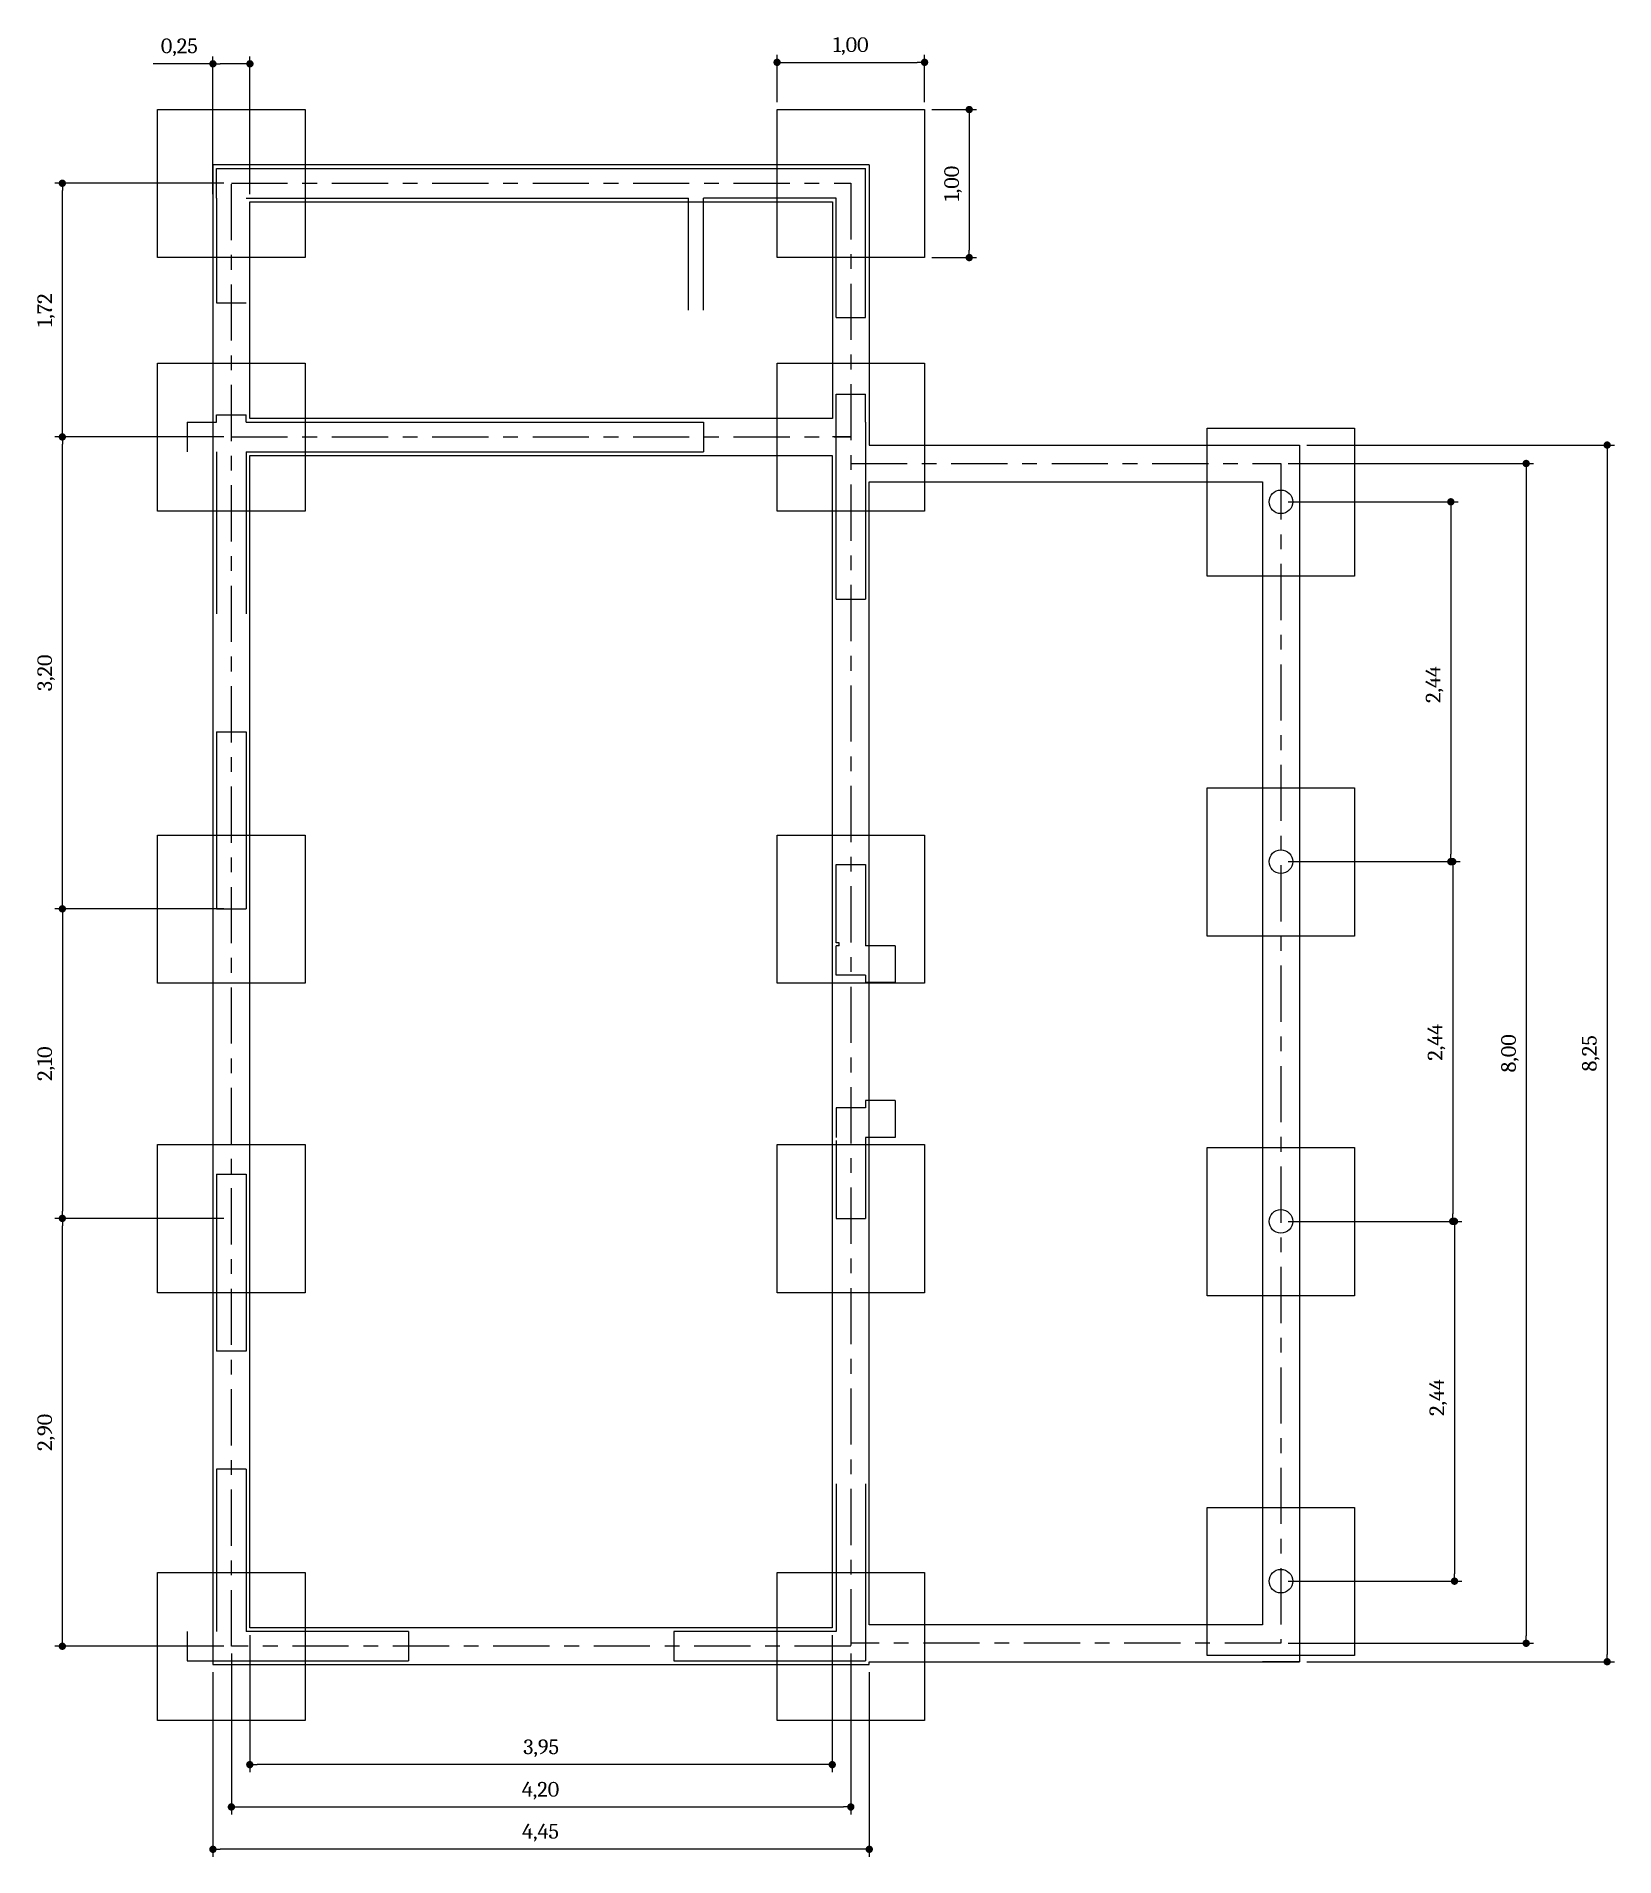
# Model space of a CAD drawing. Header units: millimetres. Extents: x 0 to 6982707, y 6395274 to 12792127.
# Drawn here: x 3491490.12 to 3491500.82, y 6396010.25 to 6396022.59 of the extents above; entities that cross this region are included whole.
import ezdxf

# ---------------------------------------------------------------- set-up
doc = ezdxf.new("R2010")
doc.units = ezdxf.units.MM
doc.header["$LTSCALE"] = 0.01
doc.linetypes.add('CENTER', pattern=[50.8, 31.75, -6.35, 6.35, -6.35])
doc.layers.add('loteo', color=4, linetype='Continuous')
doc.layers.add('mamposteria', color=3, linetype='Continuous')
doc.styles.get("Standard").update_dxf_attribs({"font": 'Cambria.ttf'})
doc.dimstyles.new('150', dxfattribs={"dimtxt": 0.1, "dimasz": 0.05, "dimexe": 0.05, "dimexo": 0.05, "dimgap": 0.05, "dimtad": 1, "dimzin": 1, "dimtxsty": 'Standard', "dimblk": 'DOT', "dimcen": 0.05, "dimaunit": 1, "dimadec": 4, "dimazin": 0, "dimtfac": 1, "dimtmove": 0, "dimatfit": 3, "dimldrblk": 'DOT', "dimfxl": 1, "dimarcsym": 0})

msp = doc.modelspace()

# ---------------------------------------------------------------- blocks, each defined once
blk = doc.blocks.new('_Dot')
at = {"color": 0, "linetype": 'ByBlock', "lineweight": -2}
blk.add_line((-0.5, 0), (-1, 0), dxfattribs=at)
at = {"color": 0, "linetype": 'ByBlock', "const_width": 0.5}
blk.add_lwpolyline([(-0.25, 0, 1), (0.25, 0, 1)], format="xyb", close=True, dxfattribs=at)
blk = doc.blocks.new('*D68')
at = {"layer": 'Defpoints', "color": 0, "linetype": 'Continuous', "ltscale": 1.2, "transparency": 16777216}
for p in [(3491498.561, 6396019.438), (3491498.561, 6396016.998), (3491499.713, 6396016.998)]:
    blk.add_point(p, dxfattribs=at)
at = {"layer": 'loteo', "color": 0, "linetype": 'Continuous', "lineweight": -2, "ltscale": 1.2, "transparency": 16777216}
for p, q in [((3491498.611, 6396019.438), (3491499.763, 6396019.438)), ((3491499.713, 6396019.388), (3491499.713, 6396017.048)), ((3491498.611, 6396016.998), (3491499.763, 6396016.998))]:
    blk.add_line(p, q, dxfattribs=at)
at = {"layer": 'loteo', "color": 0, "linetype": 'Continuous', "lineweight": -2, "ltscale": 1.2, "transparency": 16777216, "xscale": 0.05, "yscale": 0.05, "zscale": 0.05}
for p, rotation in [((3491499.713, 6396019.438), 90), ((3491499.713, 6396016.998), 270)]:
    blk.add_blockref('_Dot', p, dxfattribs=dict(at, rotation=rotation))
at = {"layer": 'loteo', "color": 0, "linetype": 'Continuous', "ltscale": 1.2, "transparency": 16777216, "insert": (3491499.603, 6396018.199), "char_height": 0.1, "attachment_point": 5, "rotation": 90}
blk.add_mtext('2,44', dxfattribs=at)
blk = doc.blocks.new('*D69')
at = {"layer": 'Defpoints', "color": 0, "linetype": 'Continuous', "ltscale": 1.2, "transparency": 16777216}
for p in [(3491498.561, 6396016.998), (3491498.561, 6396014.559), (3491499.726, 6396014.559)]:
    blk.add_point(p, dxfattribs=at)
at = {"layer": 'loteo', "color": 0, "linetype": 'Continuous', "lineweight": -2, "ltscale": 1.2, "transparency": 16777216}
for p, q in [((3491498.611, 6396016.998), (3491499.776, 6396016.998)), ((3491499.726, 6396016.948), (3491499.726, 6396014.609)), ((3491498.611, 6396014.559), (3491499.776, 6396014.559))]:
    blk.add_line(p, q, dxfattribs=at)
at = {"layer": 'loteo', "color": 0, "linetype": 'Continuous', "lineweight": -2, "ltscale": 1.2, "transparency": 16777216, "xscale": 0.05, "yscale": 0.05, "zscale": 0.05}
for p, rotation in [((3491499.726, 6396016.998), 90), ((3491499.726, 6396014.559), 270)]:
    blk.add_blockref('_Dot', p, dxfattribs=dict(at, rotation=rotation))
at = {"layer": 'loteo', "color": 0, "linetype": 'Continuous', "ltscale": 1.2, "transparency": 16777216, "insert": (3491499.616, 6396015.773), "char_height": 0.1, "attachment_point": 5, "rotation": 90}
blk.add_mtext('2,44', dxfattribs=at)
blk = doc.blocks.new('*D70')
at = {"layer": 'Defpoints', "color": 0, "linetype": 'Continuous', "ltscale": 1.2, "transparency": 16777216}
for p in [(3491498.561, 6396014.559), (3491498.561, 6396012.119), (3491499.738, 6396012.119)]:
    blk.add_point(p, dxfattribs=at)
at = {"layer": 'loteo', "color": 0, "linetype": 'Continuous', "lineweight": -2, "ltscale": 1.2, "transparency": 16777216}
for p, q in [((3491498.611, 6396014.559), (3491499.788, 6396014.559)), ((3491499.738, 6396014.509), (3491499.738, 6396012.169)), ((3491498.611, 6396012.119), (3491499.788, 6396012.119))]:
    blk.add_line(p, q, dxfattribs=at)
at = {"layer": 'loteo', "color": 0, "linetype": 'Continuous', "lineweight": -2, "ltscale": 1.2, "transparency": 16777216, "xscale": 0.05, "yscale": 0.05, "zscale": 0.05}
for p, rotation in [((3491499.738, 6396014.559), 90), ((3491499.738, 6396012.119), 270)]:
    blk.add_blockref('_Dot', p, dxfattribs=dict(at, rotation=rotation))
at = {"layer": 'loteo', "color": 0, "linetype": 'Continuous', "ltscale": 1.2, "transparency": 16777216, "insert": (3491499.628, 6396013.364), "char_height": 0.1, "attachment_point": 5, "rotation": 90}
blk.add_mtext('2,44', dxfattribs=at)
blk = doc.blocks.new('*D71')
at = {"layer": 'Defpoints', "color": 0, "linetype": 'Continuous', "ltscale": 1.2, "transparency": 16777216}
for p in [(3491498.686, 6396019.823), (3491498.686, 6396011.573), (3491500.773, 6396011.573)]:
    blk.add_point(p, dxfattribs=at)
at = {"layer": 'loteo', "color": 0, "linetype": 'Continuous', "lineweight": -2, "ltscale": 1.2, "transparency": 16777216}
for p, q in [((3491498.736, 6396019.823), (3491500.823, 6396019.823)), ((3491500.773, 6396019.773), (3491500.773, 6396011.623)), ((3491498.736, 6396011.573), (3491500.823, 6396011.573))]:
    blk.add_line(p, q, dxfattribs=at)
at = {"layer": 'loteo', "color": 0, "linetype": 'Continuous', "lineweight": -2, "ltscale": 1.2, "transparency": 16777216, "xscale": 0.05, "yscale": 0.05, "zscale": 0.05}
for p, rotation in [((3491500.773, 6396019.823), 90), ((3491500.773, 6396011.573), 270)]:
    blk.add_blockref('_Dot', p, dxfattribs=dict(at, rotation=rotation))
at = {"layer": 'loteo', "color": 0, "linetype": 'Continuous', "ltscale": 1.2, "transparency": 16777216, "insert": (3491500.662, 6396015.698), "char_height": 0.1, "attachment_point": 5, "rotation": 90}
blk.add_mtext('8,25', dxfattribs=at)
blk = doc.blocks.new('*D72')
at = {"layer": 'Defpoints', "color": 0, "linetype": 'Continuous', "ltscale": 1.2, "transparency": 16777216}
for p in [(3491498.561, 6396019.698), (3491498.561, 6396011.698), (3491500.224, 6396011.698)]:
    blk.add_point(p, dxfattribs=at)
at = {"layer": 'loteo', "color": 0, "linetype": 'Continuous', "lineweight": -2, "ltscale": 1.2, "transparency": 16777216}
for p, q in [((3491498.611, 6396019.698), (3491500.274, 6396019.698)), ((3491500.224, 6396019.648), (3491500.224, 6396011.748)), ((3491498.611, 6396011.698), (3491500.274, 6396011.698))]:
    blk.add_line(p, q, dxfattribs=at)
at = {"layer": 'loteo', "color": 0, "linetype": 'Continuous', "lineweight": -2, "ltscale": 1.2, "transparency": 16777216, "xscale": 0.05, "yscale": 0.05, "zscale": 0.05}
for p, rotation in [((3491500.224, 6396019.698), 90), ((3491500.224, 6396011.698), 270)]:
    blk.add_blockref('_Dot', p, dxfattribs=dict(at, rotation=rotation))
at = {"layer": 'loteo', "color": 0, "linetype": 'Continuous', "ltscale": 1.2, "transparency": 16777216, "insert": (3491500.114, 6396015.698), "char_height": 0.1, "attachment_point": 5, "rotation": 90}
blk.add_mtext('8,00', dxfattribs=at)
blk = doc.blocks.new('*D73')
at = {"layer": 'Defpoints', "color": 0, "linetype": 'Continuous', "ltscale": 1.2, "transparency": 16777216}
for p in [(3491491.445, 6396011.678), (3491495.645, 6396011.678), (3491495.645, 6396010.588)]:
    blk.add_point(p, dxfattribs=at)
at = {"layer": 'loteo', "color": 0, "linetype": 'Continuous', "lineweight": -2, "ltscale": 1.2, "transparency": 16777216}
for p, q in [((3491491.445, 6396011.628), (3491491.445, 6396010.538)), ((3491495.645, 6396011.628), (3491495.645, 6396010.538)), ((3491491.495, 6396010.588), (3491495.595, 6396010.588))]:
    blk.add_line(p, q, dxfattribs=at)
at = {"layer": 'loteo', "color": 0, "linetype": 'Continuous', "lineweight": -2, "ltscale": 1.2, "transparency": 16777216, "xscale": 0.05, "yscale": 0.05, "zscale": 0.05, "rotation": 180}
blk.add_blockref('_Dot', (3491491.445, 6396010.588), dxfattribs=at)
at = {"layer": 'loteo', "color": 0, "linetype": 'Continuous', "lineweight": -2, "ltscale": 1.2, "transparency": 16777216, "xscale": 0.05, "yscale": 0.05, "zscale": 0.05}
blk.add_blockref('_Dot', (3491495.645, 6396010.588), dxfattribs=at)
at = {"layer": 'loteo', "color": 0, "linetype": 'Continuous', "ltscale": 1.2, "transparency": 16777216, "insert": (3491493.541, 6396010.698), "char_height": 0.1, "attachment_point": 5}
blk.add_mtext('4,20', dxfattribs=at)
blk = doc.blocks.new('*D74')
at = {"layer": 'Defpoints', "color": 0, "linetype": 'Continuous', "ltscale": 1.2, "transparency": 16777216}
for p in [(3491491.32, 6396011.553), (3491495.77, 6396011.553), (3491491.32, 6396010.301)]:
    blk.add_point(p, dxfattribs=at)
at = {"layer": 'loteo', "color": 0, "linetype": 'Continuous', "lineweight": -2, "ltscale": 1.2, "transparency": 16777216}
for p, q in [((3491491.32, 6396011.503), (3491491.32, 6396010.251)), ((3491495.77, 6396011.503), (3491495.77, 6396010.251)), ((3491495.72, 6396010.301), (3491491.37, 6396010.301))]:
    blk.add_line(p, q, dxfattribs=at)
at = {"layer": 'loteo', "color": 0, "linetype": 'Continuous', "lineweight": -2, "ltscale": 1.2, "transparency": 16777216, "xscale": 0.05, "yscale": 0.05, "zscale": 0.05, "rotation": 180}
blk.add_blockref('_Dot', (3491491.32, 6396010.301), dxfattribs=at)
at = {"layer": 'loteo', "color": 0, "linetype": 'Continuous', "lineweight": -2, "ltscale": 1.2, "transparency": 16777216, "xscale": 0.05, "yscale": 0.05, "zscale": 0.05}
blk.add_blockref('_Dot', (3491495.77, 6396010.301), dxfattribs=at)
at = {"layer": 'loteo', "color": 0, "linetype": 'Continuous', "ltscale": 1.2, "transparency": 16777216, "insert": (3491493.541, 6396010.413), "char_height": 0.1, "attachment_point": 5}
blk.add_mtext('4,45', dxfattribs=at)
blk = doc.blocks.new('*D75')
at = {"layer": 'Defpoints', "color": 0, "linetype": 'Continuous', "ltscale": 1.2, "transparency": 16777216}
for p in [(3491491.57, 6396011.803), (3491495.519, 6396011.803), (3491491.57, 6396010.875)]:
    blk.add_point(p, dxfattribs=at)
at = {"layer": 'loteo', "color": 0, "linetype": 'Continuous', "lineweight": -2, "ltscale": 1.2, "transparency": 16777216}
for p, q in [((3491491.57, 6396011.753), (3491491.57, 6396010.825)), ((3491495.519, 6396011.753), (3491495.519, 6396010.825)), ((3491495.469, 6396010.875), (3491491.62, 6396010.875))]:
    blk.add_line(p, q, dxfattribs=at)
at = {"layer": 'loteo', "color": 0, "linetype": 'Continuous', "lineweight": -2, "ltscale": 1.2, "transparency": 16777216, "xscale": 0.05, "yscale": 0.05, "zscale": 0.05, "rotation": 180}
blk.add_blockref('_Dot', (3491491.57, 6396010.875), dxfattribs=at)
at = {"layer": 'loteo', "color": 0, "linetype": 'Continuous', "lineweight": -2, "ltscale": 1.2, "transparency": 16777216, "xscale": 0.05, "yscale": 0.05, "zscale": 0.05}
blk.add_blockref('_Dot', (3491495.519, 6396010.875), dxfattribs=at)
at = {"layer": 'loteo', "color": 0, "linetype": 'Continuous', "ltscale": 1.2, "transparency": 16777216, "insert": (3491493.545, 6396010.986), "char_height": 0.1, "attachment_point": 5}
blk.add_mtext('3,95', dxfattribs=at)
blk = doc.blocks.new('*D79')
at = {"layer": 'Defpoints', "color": 0, "linetype": 'Continuous', "ltscale": 1.2, "transparency": 16777216}
for p in [(3491490.299, 6396019.878), (3491491.445, 6396019.878), (3491491.445, 6396016.678)]:
    blk.add_point(p, dxfattribs=at)
at = {"layer": 'loteo', "color": 0, "linetype": 'Continuous', "lineweight": -2, "ltscale": 1.2, "transparency": 16777216}
for p, q in [((3491491.395, 6396019.878), (3491490.249, 6396019.878)), ((3491490.299, 6396016.728), (3491490.299, 6396019.828)), ((3491491.395, 6396016.678), (3491490.249, 6396016.678))]:
    blk.add_line(p, q, dxfattribs=at)
at = {"layer": 'loteo', "color": 0, "linetype": 'Continuous', "lineweight": -2, "ltscale": 1.2, "transparency": 16777216, "xscale": 0.05, "yscale": 0.05, "zscale": 0.05}
for p, rotation in [((3491490.299, 6396019.878), 90), ((3491490.299, 6396016.678), 270)]:
    blk.add_blockref('_Dot', p, dxfattribs=dict(at, rotation=rotation))
at = {"layer": 'loteo', "color": 0, "linetype": 'Continuous', "ltscale": 1.2, "transparency": 16777216, "insert": (3491490.189, 6396018.278), "char_height": 0.1, "attachment_point": 5, "rotation": 90}
blk.add_mtext('3,20', dxfattribs=at)
blk = doc.blocks.new('*D80')
at = {"layer": 'Defpoints', "color": 0, "linetype": 'Continuous', "ltscale": 1.2, "transparency": 16777216}
for p in [(3491491.445, 6396016.678), (3491490.299, 6396014.579), (3491491.445, 6396014.579)]:
    blk.add_point(p, dxfattribs=at)
at = {"layer": 'loteo', "color": 0, "linetype": 'Continuous', "lineweight": -2, "ltscale": 1.2, "transparency": 16777216}
for p, q in [((3491491.395, 6396016.678), (3491490.249, 6396016.678)), ((3491490.299, 6396016.628), (3491490.299, 6396014.629)), ((3491491.395, 6396014.579), (3491490.249, 6396014.579))]:
    blk.add_line(p, q, dxfattribs=at)
at = {"layer": 'loteo', "color": 0, "linetype": 'Continuous', "lineweight": -2, "ltscale": 1.2, "transparency": 16777216, "xscale": 0.05, "yscale": 0.05, "zscale": 0.05}
for p, rotation in [((3491490.299, 6396016.678), 90), ((3491490.299, 6396014.579), 270)]:
    blk.add_blockref('_Dot', p, dxfattribs=dict(at, rotation=rotation))
at = {"layer": 'loteo', "color": 0, "linetype": 'Continuous', "ltscale": 1.2, "transparency": 16777216, "insert": (3491490.189, 6396015.628), "char_height": 0.1, "attachment_point": 5, "rotation": 90}
blk.add_mtext('2,10', dxfattribs=at)
blk = doc.blocks.new('*D81')
at = {"layer": 'Defpoints', "color": 0, "linetype": 'Continuous', "ltscale": 1.2, "transparency": 16777216}
for p in [(3491490.299, 6396014.579), (3491491.445, 6396014.579), (3491491.445, 6396011.678)]:
    blk.add_point(p, dxfattribs=at)
at = {"layer": 'loteo', "color": 0, "linetype": 'Continuous', "lineweight": -2, "ltscale": 1.2, "transparency": 16777216}
for p, q in [((3491491.395, 6396014.579), (3491490.249, 6396014.579)), ((3491490.299, 6396011.728), (3491490.299, 6396014.529)), ((3491491.395, 6396011.678), (3491490.249, 6396011.678))]:
    blk.add_line(p, q, dxfattribs=at)
at = {"layer": 'loteo', "color": 0, "linetype": 'Continuous', "lineweight": -2, "ltscale": 1.2, "transparency": 16777216, "xscale": 0.05, "yscale": 0.05, "zscale": 0.05}
for p, rotation in [((3491490.299, 6396014.579), 90), ((3491490.299, 6396011.678), 270)]:
    blk.add_blockref('_Dot', p, dxfattribs=dict(at, rotation=rotation))
at = {"layer": 'loteo', "color": 0, "linetype": 'Continuous', "ltscale": 1.2, "transparency": 16777216, "insert": (3491490.189, 6396013.128), "char_height": 0.1, "attachment_point": 5, "rotation": 90}
blk.add_mtext('2,90', dxfattribs=at)
blk = doc.blocks.new('*D82')
at = {"layer": 'Defpoints', "color": 0, "linetype": 'Continuous', "ltscale": 1.2, "transparency": 16777216}
for p in [(3491490.299, 6396021.598), (3491491.445, 6396021.598), (3491491.445, 6396019.878)]:
    blk.add_point(p, dxfattribs=at)
at = {"layer": 'loteo', "color": 0, "linetype": 'Continuous', "lineweight": -2, "ltscale": 1.2, "transparency": 16777216}
for p, q in [((3491491.395, 6396021.598), (3491490.249, 6396021.598)), ((3491490.299, 6396019.928), (3491490.299, 6396021.548)), ((3491491.395, 6396019.878), (3491490.249, 6396019.878))]:
    blk.add_line(p, q, dxfattribs=at)
at = {"layer": 'loteo', "color": 0, "linetype": 'Continuous', "lineweight": -2, "ltscale": 1.2, "transparency": 16777216, "xscale": 0.05, "yscale": 0.05, "zscale": 0.05}
for p, rotation in [((3491490.299, 6396021.598), 90), ((3491490.299, 6396019.878), 270)]:
    blk.add_blockref('_Dot', p, dxfattribs=dict(at, rotation=rotation))
at = {"layer": 'loteo', "color": 0, "linetype": 'Continuous', "ltscale": 1.2, "transparency": 16777216, "insert": (3491490.189, 6396020.738), "char_height": 0.1, "attachment_point": 5, "rotation": 90}
blk.add_mtext('1,72', dxfattribs=at)
blk = doc.blocks.new('*D83')
at = {"layer": 'Defpoints', "color": 0, "linetype": 'Continuous', "ltscale": 1.2, "transparency": 16777216}
for p in [(3491496.145, 6396022.418), (3491495.145, 6396022.098), (3491496.145, 6396022.098)]:
    blk.add_point(p, dxfattribs=at)
at = {"layer": 'loteo', "color": 0, "linetype": 'Continuous', "lineweight": -2, "ltscale": 1.2, "transparency": 16777216}
for p, q in [((3491495.145, 6396022.148), (3491495.145, 6396022.468)), ((3491495.195, 6396022.418), (3491496.095, 6396022.418)), ((3491496.145, 6396022.148), (3491496.145, 6396022.468))]:
    blk.add_line(p, q, dxfattribs=at)
at = {"layer": 'loteo', "color": 0, "linetype": 'Continuous', "lineweight": -2, "ltscale": 1.2, "transparency": 16777216, "xscale": 0.05, "yscale": 0.05, "zscale": 0.05, "rotation": 180}
blk.add_blockref('_Dot', (3491495.145, 6396022.418), dxfattribs=at)
at = {"layer": 'loteo', "color": 0, "linetype": 'Continuous', "lineweight": -2, "ltscale": 1.2, "transparency": 16777216, "xscale": 0.05, "yscale": 0.05, "zscale": 0.05}
blk.add_blockref('_Dot', (3491496.145, 6396022.418), dxfattribs=at)
at = {"layer": 'loteo', "color": 0, "linetype": 'Continuous', "ltscale": 1.2, "transparency": 16777216, "insert": (3491495.645, 6396022.528), "char_height": 0.1, "attachment_point": 5}
blk.add_mtext('1,00', dxfattribs=at)
blk = doc.blocks.new('*D84')
at = {"layer": 'Defpoints', "color": 0, "linetype": 'Continuous', "ltscale": 1.2, "transparency": 16777216}
for p in [(3491496.145, 6396022.098), (3491496.145, 6396021.094), (3491496.448, 6396021.094)]:
    blk.add_point(p, dxfattribs=at)
at = {"layer": 'loteo', "color": 0, "linetype": 'Continuous', "lineweight": -2, "ltscale": 1.2, "transparency": 16777216}
for p, q in [((3491496.195, 6396022.098), (3491496.498, 6396022.098)), ((3491496.448, 6396022.048), (3491496.448, 6396021.144)), ((3491496.195, 6396021.094), (3491496.498, 6396021.094))]:
    blk.add_line(p, q, dxfattribs=at)
at = {"layer": 'loteo', "color": 0, "linetype": 'Continuous', "lineweight": -2, "ltscale": 1.2, "transparency": 16777216, "xscale": 0.05, "yscale": 0.05, "zscale": 0.05}
for p, rotation in [((3491496.448, 6396022.098), 90), ((3491496.448, 6396021.094), 270)]:
    blk.add_blockref('_Dot', p, dxfattribs=dict(at, rotation=rotation))
at = {"layer": 'loteo', "color": 0, "linetype": 'Continuous', "ltscale": 1.2, "transparency": 16777216, "insert": (3491496.338, 6396021.596), "char_height": 0.1, "attachment_point": 5, "rotation": 90}
blk.add_mtext('1,00', dxfattribs=at)
blk = doc.blocks.new('*D85')
at = {"layer": 'Defpoints', "color": 0, "linetype": 'Continuous', "ltscale": 1.2, "transparency": 16777216}
for p in [(3491491.32, 6396022.408), (3491491.32, 6396021.473), (3491491.571, 6396021.473)]:
    blk.add_point(p, dxfattribs=at)
at = {"layer": 'loteo', "color": 0, "linetype": 'Continuous', "lineweight": -2, "ltscale": 1.2, "transparency": 16777216}
for p, q in [((3491491.32, 6396022.408), (3491490.914, 6396022.408)), ((3491491.32, 6396021.523), (3491491.32, 6396022.458)), ((3491491.521, 6396022.408), (3491491.37, 6396022.408)), ((3491491.571, 6396021.523), (3491491.571, 6396022.458))]:
    blk.add_line(p, q, dxfattribs=at)
at = {"layer": 'loteo', "color": 0, "linetype": 'Continuous', "lineweight": -2, "ltscale": 1.2, "transparency": 16777216, "xscale": 0.05, "yscale": 0.05, "zscale": 0.05, "rotation": 180}
blk.add_blockref('_Dot', (3491491.32, 6396022.408), dxfattribs=at)
at = {"layer": 'loteo', "color": 0, "linetype": 'Continuous', "lineweight": -2, "ltscale": 1.2, "transparency": 16777216, "xscale": 0.05, "yscale": 0.05, "zscale": 0.05}
blk.add_blockref('_Dot', (3491491.571, 6396022.408), dxfattribs=at)
at = {"layer": 'loteo', "color": 0, "linetype": 'Continuous', "ltscale": 1.2, "transparency": 16777216, "insert": (3491491.092, 6396022.52), "char_height": 0.1, "attachment_point": 5}
blk.add_mtext('0,25', dxfattribs=at)

# ---------------------------------------------------------------- dimensions: what is measured, and where the dimension line sits
at = {"layer": 'loteo', "color": 18, "linetype": 'Continuous', "ltscale": 1.2, "true_color": 0x000000}
for base, p1, p2, picture, middle in [((3491491.32, 6396022.408), (3491491.571, 6396021.473), (3491491.32, 6396021.473), '*D85', (3491491.092, 6396022.52)), ((3491496.145, 6396022.418), (3491495.145, 6396022.098), (3491496.145, 6396022.098), '*D83', (3491495.645, 6396022.528)), ((3491491.57, 6396010.875), (3491495.519, 6396011.803), (3491491.57, 6396011.803), '*D75', (3491493.545, 6396010.986))]:
    dim = msp.add_linear_dim(base=base, p1=p1, p2=p2, dimstyle='150', dxfattribs=at)
    dim.commit()
    dim.dimension.update_dxf_attribs({"geometry": picture, "text_midpoint": middle})
for base, p1, p2, picture, middle in [((3491496.448, 6396021.094), (3491496.145, 6396022.098), (3491496.145, 6396021.094), '*D84', (3491496.338, 6396021.596)), ((3491490.299, 6396021.598), (3491491.445, 6396019.878), (3491491.445, 6396021.598), '*D82', (3491490.189, 6396020.738)), ((3491490.299, 6396019.878), (3491491.445, 6396016.678), (3491491.445, 6396019.878), '*D79', (3491490.189, 6396018.278)), ((3491500.773, 6396011.573), (3491498.686, 6396019.823), (3491498.686, 6396011.573), '*D71', (3491500.662, 6396015.698)), ((3491500.224, 6396011.698), (3491498.561, 6396019.698), (3491498.561, 6396011.698), '*D72', (3491500.114, 6396015.698)), ((3491490.299, 6396014.579), (3491491.445, 6396016.678), (3491491.445, 6396014.579), '*D80', (3491490.189, 6396015.628)), ((3491490.299, 6396014.579), (3491491.445, 6396011.678), (3491491.445, 6396014.579), '*D81', (3491490.189, 6396013.128))]:
    dim = msp.add_linear_dim(base=base, p1=p1, p2=p2, angle=90, dimstyle='150', dxfattribs=at)
    dim.commit()
    dim.dimension.update_dxf_attribs({"geometry": picture, "text_midpoint": middle})
for base, p1, p2, picture, middle in [((3491499.713, 6396016.998), (3491498.561, 6396019.438), (3491498.561, 6396016.998), '*D68', (3491499.713, 6396018.199)), ((3491499.726, 6396014.559), (3491498.561, 6396016.998), (3491498.561, 6396014.559), '*D69', (3491499.726, 6396015.773))]:
    dim = msp.add_linear_dim(base=base, p1=p1, p2=p2, angle=90, dimstyle='150', dxfattribs=at)
    dim.commit()
    dim.dimension.update_dxf_attribs({"geometry": picture, "text_midpoint": middle, "dimtype": 160})
at = {"layer": 'loteo', "color": 5, "linetype": 'Continuous', "ltscale": 1.2}
dim = msp.add_linear_dim(base=(3491499.738, 6396012.119), p1=(3491498.561, 6396014.559), p2=(3491498.561, 6396012.119), angle=90, dimstyle='150', dxfattribs=at)
dim.commit()
dim.dimension.update_dxf_attribs({"geometry": '*D70', "text_midpoint": (3491499.738, 6396013.364), "dimtype": 160})
at = {"layer": 'loteo', "color": 18, "linetype": 'Continuous', "ltscale": 1.2, "true_color": 0x000000}
for base, p1, p2, picture, middle in [((3491495.645, 6396010.588), (3491491.445, 6396011.678), (3491495.645, 6396011.678), '*D73', (3491493.541, 6396010.588)), ((3491491.32, 6396010.301), (3491495.77, 6396011.553), (3491491.32, 6396011.553), '*D74', (3491493.541, 6396010.301))]:
    dim = msp.add_linear_dim(base=base, p1=p1, p2=p2, dimstyle='150', dxfattribs=at)
    dim.commit()
    dim.dimension.update_dxf_attribs({"geometry": picture, "text_midpoint": middle, "dimtype": 160})

# ---------------------------------------------------------------- linework, layer by layer
at = {"layer": 'loteo', "color": 5, "linetype": 'Continuous', "ltscale": 1.2}
for p, q in [((3491490.945, 6396021.598), (3491490.945, 6396022.098)), ((3491495.77, 6396021.723), (3491491.32, 6396021.723)), ((3491491.32, 6396021.723), (3491491.32, 6396011.553)), ((3491495.77, 6396021.723), (3491495.77, 6396019.823)), ((3491491.445, 6396021.598), (3491491.57, 6396021.598)), ((3491495.645, 6396019.878), (3491495.52, 6396019.878)), ((3491495.77, 6396019.823), (3491498.686, 6396019.823)), ((3491498.686, 6396019.823), (3491498.686, 6396011.573)), ((3491495.645, 6396011.678), (3491495.52, 6396011.678)), ((3491491.32, 6396011.553), (3491495.77, 6396011.553)), ((3491495.77, 6396011.573), (3491498.686, 6396011.573)), ((3491495.77, 6396011.553), (3491495.77, 6396011.573)), ((3491498.686, 6396011.573), (3491498.436, 6396011.573))]:
    msp.add_line(p, q, dxfattribs=at)
at = {"layer": 'loteo', "color": 5, "linetype": 'CENTER', "ltscale": 1.2}
for p, q in [((3491491.445, 6396011.678), (3491491.445, 6396021.598)), ((3491491.445, 6396021.598), (3491495.645, 6396021.598)), ((3491495.645, 6396021.598), (3491495.645, 6396011.678)), ((3491491.445, 6396019.878), (3491495.645, 6396019.878)), ((3491495.645, 6396019.698), (3491498.561, 6396019.698)), ((3491498.561, 6396019.698), (3491498.561, 6396011.698)), ((3491495.645, 6396011.678), (3491491.445, 6396011.678)), ((3491498.561, 6396011.698), (3491495.645, 6396011.698))]:
    msp.add_line(p, q, dxfattribs=at)
at = {"layer": 'loteo', "color": 5, "linetype": 'Continuous', "ltscale": 1.2}
for points in [[(3491490.945, 6396022.098), (3491491.945, 6396022.098), (3491491.945, 6396021.094), (3491490.945, 6396021.094)], [(3491495.145, 6396022.098), (3491496.145, 6396022.098), (3491496.145, 6396021.094), (3491495.145, 6396021.094)], [(3491491.571, 6396021.473), (3491495.52, 6396021.473), (3491495.52, 6396020.003), (3491491.571, 6396020.003)], [(3491490.945, 6396020.378), (3491491.945, 6396020.378), (3491491.945, 6396019.374), (3491490.945, 6396019.374)], [(3491495.145, 6396020.378), (3491496.145, 6396020.378), (3491496.145, 6396019.374), (3491495.145, 6396019.374)], [(3491498.061, 6396019.938), (3491499.061, 6396019.938), (3491499.061, 6396018.933), (3491498.061, 6396018.933)], [(3491491.57, 6396019.753), (3491495.519, 6396019.753), (3491495.519, 6396011.803), (3491491.57, 6396011.803)], [(3491495.77, 6396019.573), (3491498.436, 6396019.573), (3491498.436, 6396011.823), (3491495.77, 6396011.823)], [(3491498.061, 6396017.498), (3491499.061, 6396017.498), (3491499.061, 6396016.493), (3491498.061, 6396016.493)], [(3491490.945, 6396017.178), (3491491.945, 6396017.178), (3491491.945, 6396016.174), (3491490.945, 6396016.174)], [(3491495.145, 6396017.178), (3491496.145, 6396017.178), (3491496.145, 6396016.174), (3491495.145, 6396016.174)], [(3491490.945, 6396015.079), (3491491.945, 6396015.079), (3491491.945, 6396014.074), (3491490.945, 6396014.074)], [(3491495.145, 6396015.079), (3491496.145, 6396015.079), (3491496.145, 6396014.074), (3491495.145, 6396014.074)], [(3491498.061, 6396015.059), (3491499.061, 6396015.059), (3491499.061, 6396014.054), (3491498.061, 6396014.054)], [(3491498.061, 6396012.619), (3491499.061, 6396012.619), (3491499.061, 6396011.614), (3491498.061, 6396011.614)], [(3491490.945, 6396012.178), (3491491.945, 6396012.178), (3491491.945, 6396011.174), (3491490.945, 6396011.174)], [(3491495.145, 6396012.178), (3491496.145, 6396012.178), (3491496.145, 6396011.174), (3491495.145, 6396011.174)]]:
    msp.add_lwpolyline(points, close=True, dxfattribs=at)
at = {"layer": 'mamposteria', "ltscale": 0.03}
for p, q in [((3491491.345, 6396021.698), (3491495.745, 6396021.698)), ((3491491.345, 6396021.498), (3491491.345, 6396021.698)), ((3491495.745, 6396020.688), (3491495.745, 6396021.698)), ((3491491.345, 6396021.498), (3491491.345, 6396020.788)), ((3491491.545, 6396021.498), (3491493.645, 6396021.498)), ((3491493.645, 6396021.498), (3491493.745, 6396021.498)), ((3491493.745, 6396021.498), (3491494.545, 6396021.498)), ((3491494.545, 6396020.738), (3491494.545, 6396021.498)), ((3491494.645, 6396020.738), (3491494.645, 6396021.498)), ((3491495.545, 6396020.688), (3491495.545, 6396021.498)), ((3491491.345, 6396020.788), (3491491.545, 6396020.788)), ((3491495.545, 6396020.688), (3491495.745, 6396020.688)), ((3491495.545, 6396018.778), (3491495.545, 6396020.168)), ((3491495.545, 6396020.168), (3491495.745, 6396020.168)), ((3491495.745, 6396019.978), (3491495.745, 6396020.168)), ((3491491.145, 6396019.978), (3491491.145, 6396019.778)), ((3491491.145, 6396019.978), (3491491.345, 6396019.978)), ((3491491.345, 6396020.028), (3491491.545, 6396020.028)), ((3491491.345, 6396019.978), (3491491.345, 6396020.028)), ((3491491.545, 6396019.978), (3491491.545, 6396020.028)), ((3491491.545, 6396019.978), (3491494.645, 6396019.978)), ((3491494.645, 6396019.978), (3491494.645, 6396019.778)), ((3491495.745, 6396019.978), (3491495.745, 6396018.778)), ((3491491.345, 6396019.778), (3491491.345, 6396018.678)), ((3491491.545, 6396019.778), (3491491.545, 6396018.678)), ((3491491.545, 6396019.778), (3491494.645, 6396019.778)), ((3491495.545, 6396018.778), (3491495.745, 6396018.778)), ((3491491.345, 6396017.878), (3491491.345, 6396016.678)), ((3491491.345, 6396017.878), (3491491.545, 6396017.878)), ((3491491.545, 6396017.878), (3491491.545, 6396016.678)), ((3491495.545, 6396016.448), (3491495.545, 6396016.978)), ((3491495.545, 6396016.978), (3491495.745, 6396016.978)), ((3491495.745, 6396016.978), (3491495.745, 6396016.428)), ((3491495.565, 6396016.448), (3491495.545, 6396016.448)), ((3491495.545, 6396016.228), (3491495.545, 6396016.428)), ((3491495.565, 6396016.428), (3491495.545, 6396016.428)), ((3491495.565, 6396016.428), (3491495.565, 6396016.448)), ((3491495.945, 6396016.428), (3491495.745, 6396016.428)), ((3491495.945, 6396016.428), (3491495.945, 6396016.178)), ((3491495.745, 6396016.228), (3491495.545, 6396016.228)), ((3491495.745, 6396016.228), (3491495.745, 6396016.178)), ((3491495.945, 6396016.178), (3491495.745, 6396016.178)), ((3491495.945, 6396015.378), (3491495.745, 6396015.378)), ((3491495.745, 6396015.378), (3491495.745, 6396015.328)), ((3491495.945, 6396015.378), (3491495.945, 6396015.128)), ((3491495.545, 6396015.328), (3491495.545, 6396015.128)), ((3491495.745, 6396015.328), (3491495.545, 6396015.328)), ((3491495.745, 6396015.128), (3491495.745, 6396014.579)), ((3491495.945, 6396015.128), (3491495.745, 6396015.128)), ((3491495.545, 6396015.108), (3491495.545, 6396014.579)), ((3491491.345, 6396014.878), (3491491.345, 6396013.678)), ((3491495.545, 6396014.579), (3491495.745, 6396014.579)), ((3491491.545, 6396013.678), (3491491.345, 6396013.678)), ((3491491.345, 6396012.878), (3491491.345, 6396011.778)), ((3491491.545, 6396012.878), (3491491.345, 6396012.878)), ((3491495.545, 6396012.779), (3491495.545, 6396011.778)), ((3491495.745, 6396012.779), (3491495.745, 6396011.778)), ((3491491.145, 6396011.778), (3491491.145, 6396011.578)), ((3491495.745, 6396011.778), (3491495.745, 6396011.578))]:
    msp.add_line(p, q, dxfattribs=at)
at = {"layer": 'mamposteria'}
for p, q in [((3491495.545, 6396021.498), (3491494.645, 6396021.498)), ((3491491.545, 6396014.878), (3491491.545, 6396013.678)), ((3491491.545, 6396012.878), (3491491.545, 6396011.778)), ((3491492.645, 6396011.778), (3491491.545, 6396011.778)), ((3491492.645, 6396011.778), (3491492.645, 6396011.578)), ((3491495.145, 6396011.778), (3491494.445, 6396011.778)), ((3491494.445, 6396011.778), (3491494.445, 6396011.578)), ((3491495.545, 6396011.778), (3491495.145, 6396011.778)), ((3491491.145, 6396011.578), (3491492.645, 6396011.578)), ((3491494.445, 6396011.578), (3491495.745, 6396011.578))]:
    msp.add_line(p, q, dxfattribs=at)
at = {"layer": 'mamposteria', "ltscale": 0.01}
for p, q in [((3491491.345, 6396016.678), (3491491.545, 6396016.678)), ((3491491.345, 6396014.878), (3491491.545, 6396014.878))]:
    msp.add_line(p, q, dxfattribs=at)
for centre in [(3491498.561, 6396019.438), (3491498.561, 6396016.998), (3491498.561, 6396014.559), (3491498.561, 6396012.119)]:
    msp.add_circle(centre, 0.08, dxfattribs=at)

msp.set_redraw_order([(e.dxf.handle, doc.entitydb.next_handle()) for e in msp.query("TEXT MTEXT ATTDEF DIMENSION ARC_DIMENSION")])  # texts and dimensions are drawn at this point

doc.saveas('drawing.dxf')
